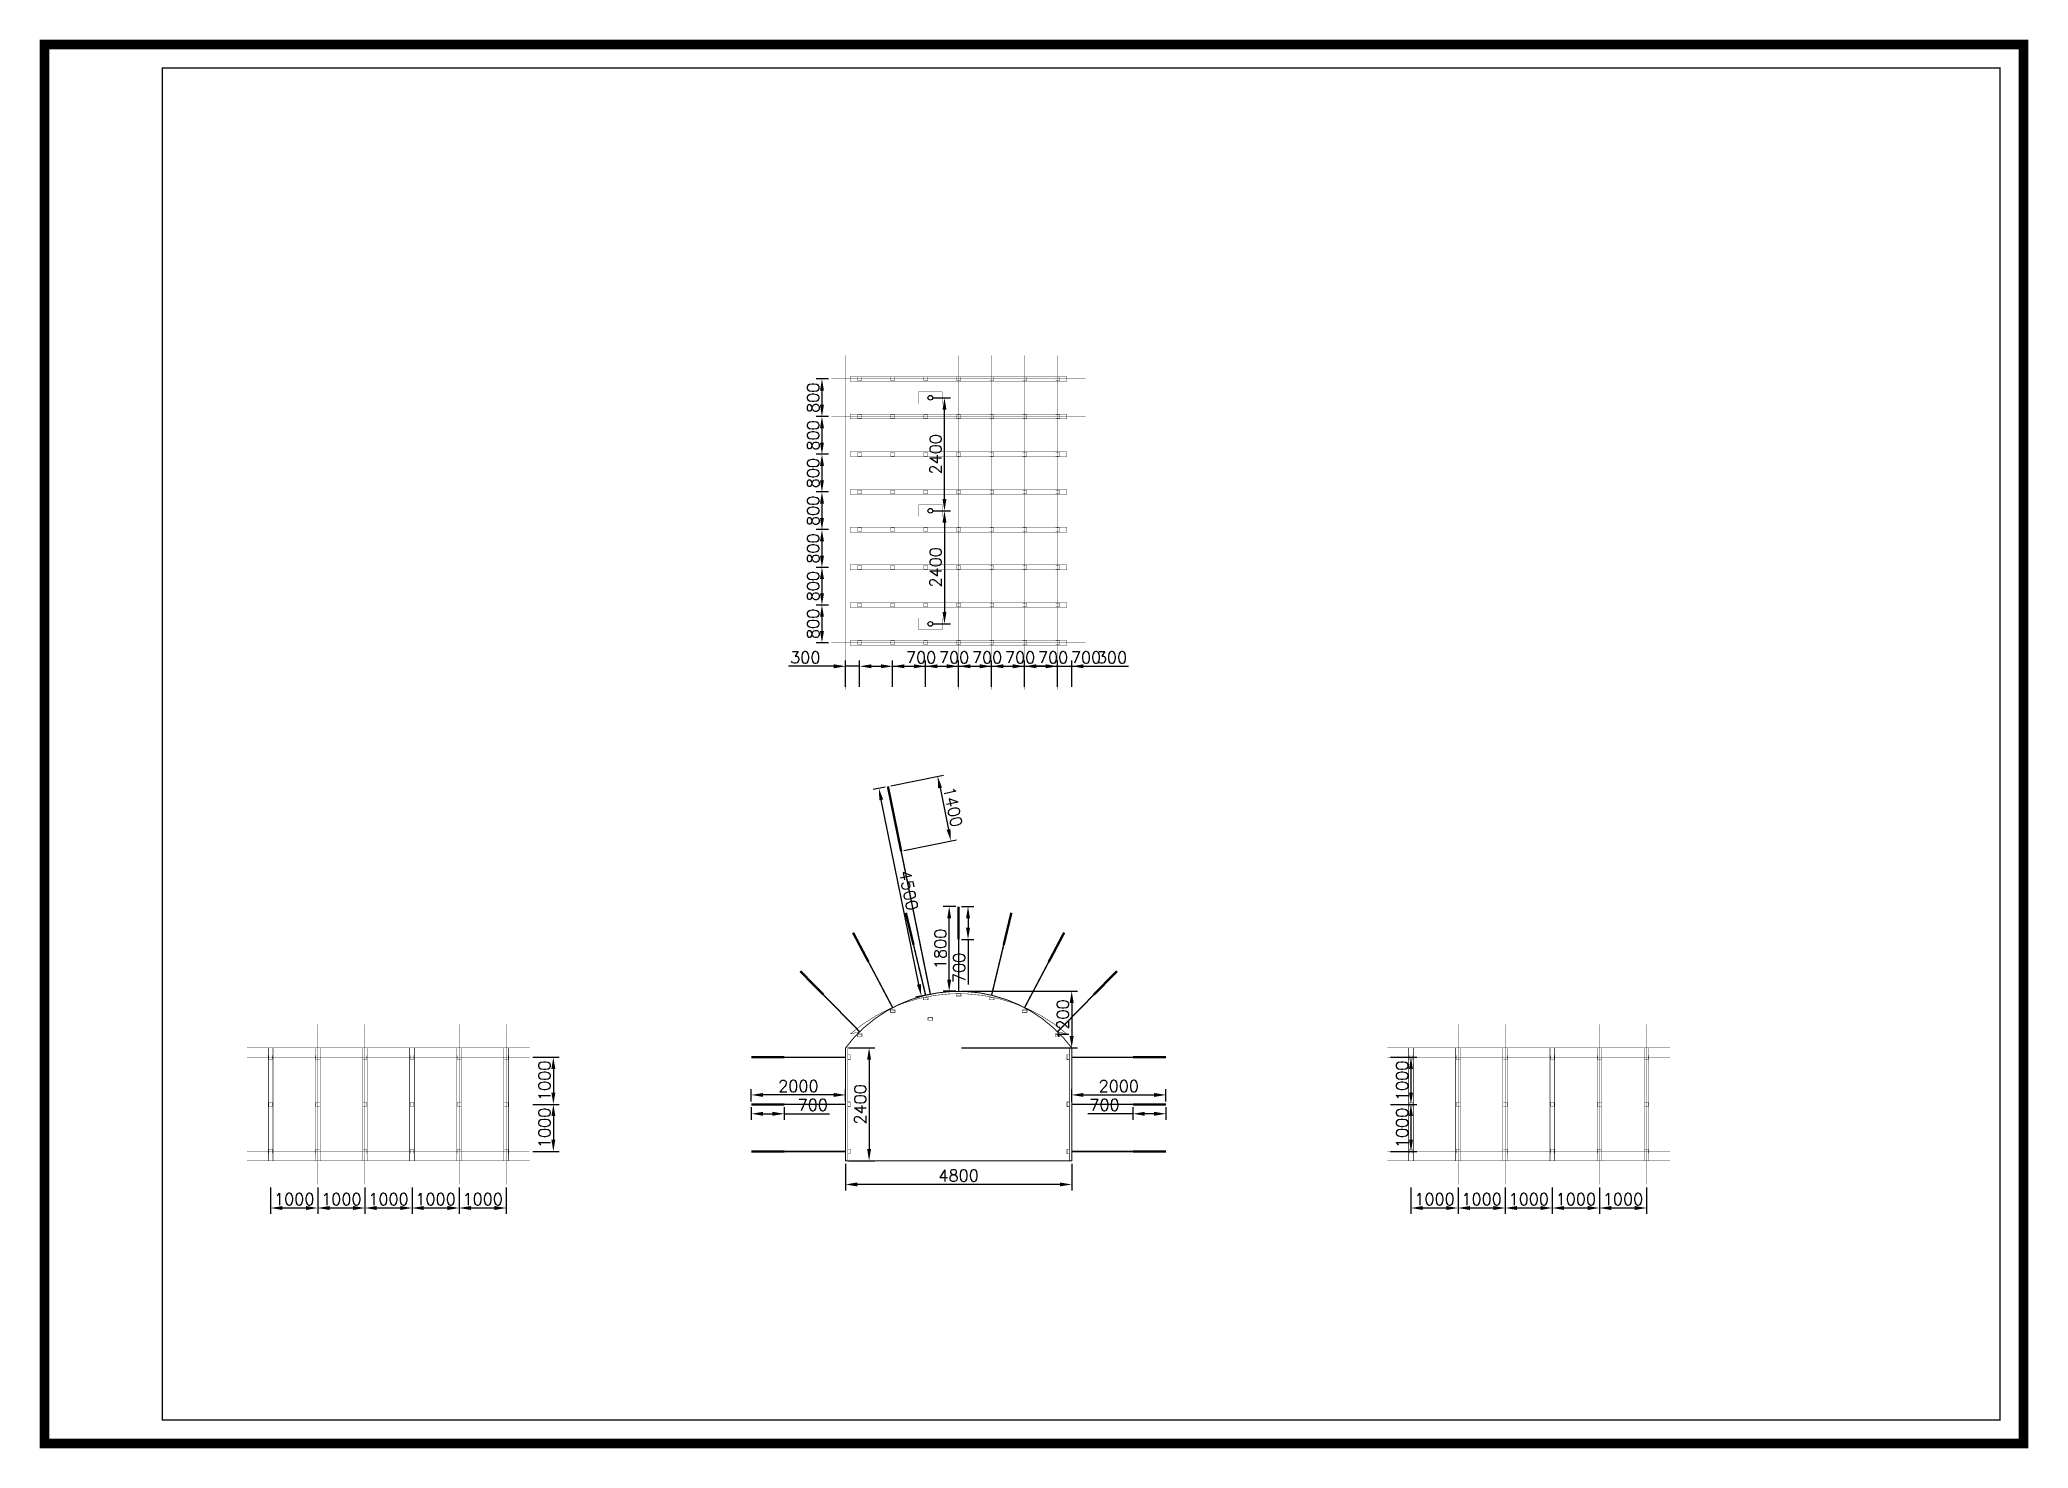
# Model space of a CAD drawing. Header units: millimetres. Extents: x -1 to 421, y -1 to 298.
import ezdxf

# ---------------------------------------------------------------- set-up
doc = ezdxf.new("R2010")
doc.units = ezdxf.units.MM
doc.styles.get("Standard").update_dxf_attribs({"font": 'txt', "bigfont": 'gbcbig.shx'})
doc.dimstyles.new('ISO-25', dxfattribs={"dimtxt": 2.5, "dimasz": 2.5, "dimexe": 1.25, "dimexo": 0.625, "dimtad": 1, "dimtxsty": 'Standard', "dimcen": 2.5, "dimadec": 0, "dimazin": 0, "dimtfac": 1, "dimtmove": 0, "dimatfit": 3, "dimfxl": 1, "dimarcsym": 0})

msp = doc.modelspace()

# ---------------------------------------------------------------- blocks, each defined once
blk = doc.blocks.new('*D1')
at = {"color": 0, "lineweight": -2, "transparency": 16777216}
for p, q in [((170.63, 84), (176.25, 84)), ((175, 81.5), (175, 62.5)), ((170.63, 60), (176.25, 60))]:
    blk.add_line(p, q, dxfattribs=at)
at = {"color": 0, "transparency": 16777216}
for points in [[(174.58, 81.5), (175.42, 81.5), (175, 84)], [(174.58, 62.5), (175.42, 62.5), (175, 60)]]:
    blk.add_solid(points, dxfattribs=at)
at = {"layer": 'Defpoints', "color": 0, "transparency": 16777216}
for p in [(170, 84), (170, 60), (175, 60)]:
    blk.add_point(p, dxfattribs=at)
at = {"color": 0, "transparency": 16777216, "insert": (173.13, 72), "char_height": 2.5, "attachment_point": 5, "rotation": 90}
blk.add_mtext('2400', dxfattribs=at)
blk = doc.blocks.new('*D2')
at = {"color": 0, "lineweight": -2, "transparency": 16777216}
for p, q in [((170, 59.38), (170, 53.75)), ((218, 59.38), (218, 53.75)), ((215.5, 55), (172.5, 55))]:
    blk.add_line(p, q, dxfattribs=at)
at = {"color": 0, "transparency": 16777216}
for points in [[(172.5, 55.42), (172.5, 54.58), (170, 55)], [(215.5, 55.42), (215.5, 54.58), (218, 55)]]:
    blk.add_solid(points, dxfattribs=at)
at = {"layer": 'Defpoints', "color": 0, "transparency": 16777216}
for p in [(170, 60), (218, 60), (170, 55)]:
    blk.add_point(p, dxfattribs=at)
at = {"color": 0, "transparency": 16777216, "insert": (194, 56.88), "char_height": 2.5, "attachment_point": 5}
blk.add_mtext('4800', dxfattribs=at)
blk = doc.blocks.new('*D3')
at = {"color": 0, "lineweight": -2, "transparency": 16777216}
for p, q in [((194.63, 96), (219.25, 96)), ((218, 93.5), (218, 86.5)), ((194.63, 84), (219.25, 84))]:
    blk.add_line(p, q, dxfattribs=at)
at = {"color": 0, "transparency": 16777216}
for points in [[(217.58, 93.5), (218.42, 93.5), (218, 96)], [(217.58, 86.5), (218.42, 86.5), (218, 84)]]:
    blk.add_solid(points, dxfattribs=at)
at = {"layer": 'Defpoints', "color": 0, "transparency": 16777216}
for p in [(194, 96), (194, 84), (218, 84)]:
    blk.add_point(p, dxfattribs=at)
at = {"color": 0, "transparency": 16777216, "insert": (216.13, 90), "char_height": 2.5, "attachment_point": 5, "rotation": 90}
blk.add_mtext('1200', dxfattribs=at)
blk = doc.blocks.new('*D4')
at = {"color": 0, "lineweight": -2, "transparency": 16777216}
for p, q in [((193.38, 114), (190.75, 114)), ((192, 98.5), (192, 111.5)), ((193.38, 96), (190.75, 96))]:
    blk.add_line(p, q, dxfattribs=at)
at = {"color": 0, "transparency": 16777216}
for points in [[(191.58, 111.5), (192.42, 111.5), (192, 114)], [(191.58, 98.5), (192.42, 98.5), (192, 96)]]:
    blk.add_solid(points, dxfattribs=at)
at = {"layer": 'Defpoints', "color": 0, "transparency": 16777216}
for p in [(192, 114), (194, 114), (194, 96)]:
    blk.add_point(p, dxfattribs=at)
at = {"color": 0, "transparency": 16777216, "insert": (190.13, 105), "char_height": 2.5, "attachment_point": 5, "rotation": 90}
blk.add_mtext('1800', dxfattribs=at)
blk = doc.blocks.new('*D5')
at = {"color": 0, "lineweight": -2, "transparency": 16777216}
for p, q in [((194.63, 114), (197.25, 114)), ((196, 111.5), (196, 109.5)), ((194.63, 107), (197.25, 107)), ((196, 107), (196, 97.42))]:
    blk.add_line(p, q, dxfattribs=at)
at = {"color": 0, "transparency": 16777216}
for points in [[(195.58, 111.5), (196.42, 111.5), (196, 114)], [(195.58, 109.5), (196.42, 109.5), (196, 107)]]:
    blk.add_solid(points, dxfattribs=at)
at = {"layer": 'Defpoints', "color": 0, "transparency": 16777216}
for p in [(194, 114), (194, 107), (196, 107)]:
    blk.add_point(p, dxfattribs=at)
at = {"color": 0, "transparency": 16777216, "insert": (194.13, 100.96), "char_height": 2.5, "attachment_point": 5, "rotation": 90}
blk.add_mtext('700', dxfattribs=at)
blk = doc.blocks.new('*D6')
at = {"color": 0, "lineweight": -2, "transparency": 16777216}
for p, q in [((166.38, 178), (163.75, 178)), ((165, 175.5), (165, 172.5)), ((166.38, 170), (163.75, 170))]:
    blk.add_line(p, q, dxfattribs=at)
at = {"color": 0, "transparency": 16777216}
for points in [[(164.58, 175.5), (165.42, 175.5), (165, 178)], [(164.58, 172.5), (165.42, 172.5), (165, 170)]]:
    blk.add_solid(points, dxfattribs=at)
at = {"layer": 'Defpoints', "color": 0, "transparency": 16777216}
for p in [(167, 178), (165, 170), (167, 170)]:
    blk.add_point(p, dxfattribs=at)
at = {"color": 0, "transparency": 16777216, "insert": (163.13, 174), "char_height": 2.5, "attachment_point": 5, "rotation": 90}
blk.add_mtext('800', dxfattribs=at)
blk = doc.blocks.new('*D7')
at = {"color": 0, "lineweight": -2, "transparency": 16777216}
for p, q in [((166.38, 186), (163.75, 186)), ((165, 183.5), (165, 180.5)), ((166.38, 178), (163.75, 178))]:
    blk.add_line(p, q, dxfattribs=at)
at = {"color": 0, "transparency": 16777216}
for points in [[(164.58, 183.5), (165.42, 183.5), (165, 186)], [(164.58, 180.5), (165.42, 180.5), (165, 178)]]:
    blk.add_solid(points, dxfattribs=at)
at = {"layer": 'Defpoints', "color": 0, "transparency": 16777216}
for p in [(167, 186), (165, 178), (167, 178)]:
    blk.add_point(p, dxfattribs=at)
at = {"color": 0, "transparency": 16777216, "insert": (163.13, 182), "char_height": 2.5, "attachment_point": 5, "rotation": 90}
blk.add_mtext('800', dxfattribs=at)
blk = doc.blocks.new('*D8')
at = {"color": 0, "lineweight": -2, "transparency": 16777216}
for p, q in [((166.38, 194), (163.75, 194)), ((165, 191.5), (165, 188.5)), ((166.38, 186), (163.75, 186))]:
    blk.add_line(p, q, dxfattribs=at)
at = {"color": 0, "transparency": 16777216}
for points in [[(164.58, 191.5), (165.42, 191.5), (165, 194)], [(164.58, 188.5), (165.42, 188.5), (165, 186)]]:
    blk.add_solid(points, dxfattribs=at)
at = {"layer": 'Defpoints', "color": 0, "transparency": 16777216}
for p in [(167, 194), (165, 186), (167, 186)]:
    blk.add_point(p, dxfattribs=at)
at = {"color": 0, "transparency": 16777216, "insert": (163.13, 190), "char_height": 2.5, "attachment_point": 5, "rotation": 90}
blk.add_mtext('800', dxfattribs=at)
blk = doc.blocks.new('*D9')
at = {"color": 0, "lineweight": -2, "transparency": 16777216}
for p, q in [((166.38, 202), (163.75, 202)), ((165, 199.5), (165, 196.5)), ((166.38, 194), (163.75, 194))]:
    blk.add_line(p, q, dxfattribs=at)
at = {"color": 0, "transparency": 16777216}
for points in [[(164.58, 199.5), (165.42, 199.5), (165, 202)], [(164.58, 196.5), (165.42, 196.5), (165, 194)]]:
    blk.add_solid(points, dxfattribs=at)
at = {"layer": 'Defpoints', "color": 0, "transparency": 16777216}
for p in [(167, 202), (165, 194), (167, 194)]:
    blk.add_point(p, dxfattribs=at)
at = {"color": 0, "transparency": 16777216, "insert": (163.13, 198), "char_height": 2.5, "attachment_point": 5, "rotation": 90}
blk.add_mtext('800', dxfattribs=at)
blk = doc.blocks.new('*D10')
at = {"color": 0, "lineweight": -2, "transparency": 16777216}
for p, q in [((166.38, 210), (163.75, 210)), ((165, 207.5), (165, 204.5)), ((166.38, 202), (163.75, 202))]:
    blk.add_line(p, q, dxfattribs=at)
at = {"color": 0, "transparency": 16777216}
for points in [[(164.58, 207.5), (165.42, 207.5), (165, 210)], [(164.58, 204.5), (165.42, 204.5), (165, 202)]]:
    blk.add_solid(points, dxfattribs=at)
at = {"layer": 'Defpoints', "color": 0, "transparency": 16777216}
for p in [(167, 210), (165, 202), (167, 202)]:
    blk.add_point(p, dxfattribs=at)
at = {"color": 0, "transparency": 16777216, "insert": (163.13, 206), "char_height": 2.5, "attachment_point": 5, "rotation": 90}
blk.add_mtext('800', dxfattribs=at)
blk = doc.blocks.new('*D11')
at = {"color": 0, "lineweight": -2, "transparency": 16777216}
for p, q in [((166.38, 218), (163.75, 218)), ((165, 215.5), (165, 212.5)), ((166.38, 210), (163.75, 210))]:
    blk.add_line(p, q, dxfattribs=at)
at = {"color": 0, "transparency": 16777216}
for points in [[(164.58, 215.5), (165.42, 215.5), (165, 218)], [(164.58, 212.5), (165.42, 212.5), (165, 210)]]:
    blk.add_solid(points, dxfattribs=at)
at = {"layer": 'Defpoints', "color": 0, "transparency": 16777216}
for p in [(167, 218), (165, 210), (167, 210)]:
    blk.add_point(p, dxfattribs=at)
at = {"color": 0, "transparency": 16777216, "insert": (163.13, 214), "char_height": 2.5, "attachment_point": 5, "rotation": 90}
blk.add_mtext('800', dxfattribs=at)
blk = doc.blocks.new('*D12')
at = {"color": 0, "lineweight": -2, "transparency": 16777216}
for p, q in [((166.38, 226), (163.75, 226)), ((165, 223.5), (165, 220.5)), ((166.38, 218), (163.75, 218))]:
    blk.add_line(p, q, dxfattribs=at)
at = {"color": 0, "transparency": 16777216}
for points in [[(164.58, 223.5), (165.42, 223.5), (165, 226)], [(164.58, 220.5), (165.42, 220.5), (165, 218)]]:
    blk.add_solid(points, dxfattribs=at)
at = {"layer": 'Defpoints', "color": 0, "transparency": 16777216}
for p in [(167, 226), (165, 218), (167, 218)]:
    blk.add_point(p, dxfattribs=at)
at = {"color": 0, "transparency": 16777216, "insert": (163.13, 222), "char_height": 2.5, "attachment_point": 5, "rotation": 90}
blk.add_mtext('800', dxfattribs=at)
blk = doc.blocks.new('*D13')
at = {"color": 0, "lineweight": -2, "transparency": 16777216}
for p, q in [((194, 160.62), (194, 166.25)), ((196.5, 165), (198.5, 165)), ((201, 160.62), (201, 166.25)), ((201, 165), (210.58, 165))]:
    blk.add_line(p, q, dxfattribs=at)
at = {"color": 0, "transparency": 16777216}
for points in [[(196.5, 165.42), (196.5, 164.58), (194, 165)], [(198.5, 165.42), (198.5, 164.58), (201, 165)]]:
    blk.add_solid(points, dxfattribs=at)
at = {"layer": 'Defpoints', "color": 0, "transparency": 16777216}
for p in [(201, 165), (194, 160), (201, 160)]:
    blk.add_point(p, dxfattribs=at)
at = {"color": 0, "transparency": 16777216, "insert": (207.04, 166.88), "char_height": 2.5, "attachment_point": 5}
blk.add_mtext('700', dxfattribs=at)
blk = doc.blocks.new('*D14')
at = {"color": 0, "lineweight": -2, "transparency": 16777216}
for p, q in [((187, 160.62), (187, 166.25)), ((189.5, 165), (191.5, 165)), ((194, 160.62), (194, 166.25)), ((194, 165), (203.58, 165))]:
    blk.add_line(p, q, dxfattribs=at)
at = {"color": 0, "transparency": 16777216}
for points in [[(189.5, 165.42), (189.5, 164.58), (187, 165)], [(191.5, 165.42), (191.5, 164.58), (194, 165)]]:
    blk.add_solid(points, dxfattribs=at)
at = {"layer": 'Defpoints', "color": 0, "transparency": 16777216}
for p in [(194, 165), (187, 160), (194, 160)]:
    blk.add_point(p, dxfattribs=at)
at = {"color": 0, "transparency": 16777216, "insert": (200.04, 166.88), "char_height": 2.5, "attachment_point": 5}
blk.add_mtext('700', dxfattribs=at)
blk = doc.blocks.new('*D15')
at = {"color": 0, "lineweight": -2, "transparency": 16777216}
for p, q in [((201, 160.62), (201, 166.25)), ((203.5, 165), (205.5, 165)), ((208, 160.62), (208, 166.25)), ((208, 165), (217.58, 165))]:
    blk.add_line(p, q, dxfattribs=at)
at = {"color": 0, "transparency": 16777216}
for points in [[(203.5, 165.42), (203.5, 164.58), (201, 165)], [(205.5, 165.42), (205.5, 164.58), (208, 165)]]:
    blk.add_solid(points, dxfattribs=at)
at = {"layer": 'Defpoints', "color": 0, "transparency": 16777216}
for p in [(208, 165), (201, 160), (208, 160)]:
    blk.add_point(p, dxfattribs=at)
at = {"color": 0, "transparency": 16777216, "insert": (214.04, 166.88), "char_height": 2.5, "attachment_point": 5}
blk.add_mtext('700', dxfattribs=at)
blk = doc.blocks.new('*D16')
at = {"color": 0, "lineweight": -2, "transparency": 16777216}
for p, q in [((180, 160.62), (180, 166.25)), ((182.5, 165), (184.5, 165)), ((187, 160.62), (187, 166.25)), ((187, 165), (196.58, 165))]:
    blk.add_line(p, q, dxfattribs=at)
at = {"color": 0, "transparency": 16777216}
for points in [[(182.5, 165.42), (182.5, 164.58), (180, 165)], [(184.5, 165.42), (184.5, 164.58), (187, 165)]]:
    blk.add_solid(points, dxfattribs=at)
at = {"layer": 'Defpoints', "color": 0, "transparency": 16777216}
for p in [(187, 165), (180, 160), (187, 160)]:
    blk.add_point(p, dxfattribs=at)
at = {"color": 0, "transparency": 16777216, "insert": (193.04, 166.88), "char_height": 2.5, "attachment_point": 5}
blk.add_mtext('700', dxfattribs=at)
blk = doc.blocks.new('*D17')
at = {"color": 0, "lineweight": -2, "transparency": 16777216}
for p, q in [((208, 160.62), (208, 166.25)), ((210.5, 165), (212.5, 165)), ((215, 160.62), (215, 166.25)), ((215, 165), (224.58, 165))]:
    blk.add_line(p, q, dxfattribs=at)
at = {"color": 0, "transparency": 16777216}
for points in [[(210.5, 165.42), (210.5, 164.58), (208, 165)], [(212.5, 165.42), (212.5, 164.58), (215, 165)]]:
    blk.add_solid(points, dxfattribs=at)
at = {"layer": 'Defpoints', "color": 0, "transparency": 16777216}
for p in [(215, 165), (208, 160), (215, 160)]:
    blk.add_point(p, dxfattribs=at)
at = {"color": 0, "transparency": 16777216, "insert": (221.04, 166.88), "char_height": 2.5, "attachment_point": 5}
blk.add_mtext('700', dxfattribs=at)
blk = doc.blocks.new('*D18')
at = {"color": 0, "lineweight": -2, "transparency": 16777216}
for p, q in [((173, 160.62), (173, 166.25)), ((175.5, 165), (177.5, 165)), ((180, 160.62), (180, 166.25)), ((180, 165), (189.58, 165))]:
    blk.add_line(p, q, dxfattribs=at)
at = {"color": 0, "transparency": 16777216}
for points in [[(175.5, 165.42), (175.5, 164.58), (173, 165)], [(177.5, 165.42), (177.5, 164.58), (180, 165)]]:
    blk.add_solid(points, dxfattribs=at)
at = {"layer": 'Defpoints', "color": 0, "transparency": 16777216}
for p in [(180, 165), (173, 160), (180, 160)]:
    blk.add_point(p, dxfattribs=at)
at = {"color": 0, "transparency": 16777216, "insert": (186.04, 166.88), "char_height": 2.5, "attachment_point": 5}
blk.add_mtext('700', dxfattribs=at)
blk = doc.blocks.new('*D19')
at = {"color": 0, "lineweight": -2, "transparency": 16777216}
for p, q in [((167.5, 165), (157.92, 165)), ((170, 160.62), (170, 166.25)), ((173, 165), (170, 165)), ((173, 160.62), (173, 166.25)), ((175.5, 165), (178, 165))]:
    blk.add_line(p, q, dxfattribs=at)
at = {"color": 0, "transparency": 16777216}
for points in [[(167.5, 165.42), (167.5, 164.58), (170, 165)], [(175.5, 165.42), (175.5, 164.58), (173, 165)]]:
    blk.add_solid(points, dxfattribs=at)
at = {"layer": 'Defpoints', "color": 0, "transparency": 16777216}
for p in [(170, 165), (170, 160), (173, 160)]:
    blk.add_point(p, dxfattribs=at)
at = {"color": 0, "transparency": 16777216, "insert": (161.46, 166.88), "char_height": 2.5, "attachment_point": 5}
blk.add_mtext('300', dxfattribs=at)
blk = doc.blocks.new('*D20')
at = {"color": 0, "lineweight": -2, "transparency": 16777216}
for p, q in [((212.5, 165), (210, 165)), ((215, 160.62), (215, 166.25)), ((215, 165), (218, 165)), ((218, 160.62), (218, 166.25)), ((220.5, 165), (230.08, 165))]:
    blk.add_line(p, q, dxfattribs=at)
at = {"color": 0, "transparency": 16777216}
for points in [[(212.5, 165.42), (212.5, 164.58), (215, 165)], [(220.5, 165.42), (220.5, 164.58), (218, 165)]]:
    blk.add_solid(points, dxfattribs=at)
at = {"layer": 'Defpoints', "color": 0, "transparency": 16777216}
for p in [(218, 165), (215, 160), (218, 160)]:
    blk.add_point(p, dxfattribs=at)
at = {"color": 0, "transparency": 16777216, "insert": (226.54, 166.88), "char_height": 2.5, "attachment_point": 5}
blk.add_mtext('300', dxfattribs=at)
blk = doc.blocks.new('*D21')
at = {"color": 0, "lineweight": -2, "transparency": 16777216}
for p, q in [((150, 72.62), (150, 75.25)), ((167.5, 74), (152.5, 74)), ((170, 72.62), (170, 75.25))]:
    blk.add_line(p, q, dxfattribs=at)
at = {"color": 0, "transparency": 16777216}
for points in [[(152.5, 74.42), (152.5, 73.58), (150, 74)], [(167.5, 74.42), (167.5, 73.58), (170, 74)]]:
    blk.add_solid(points, dxfattribs=at)
at = {"layer": 'Defpoints', "color": 0, "transparency": 16777216}
for p in [(150, 74), (150, 72), (170, 72)]:
    blk.add_point(p, dxfattribs=at)
at = {"color": 0, "transparency": 16777216, "insert": (160, 75.88), "char_height": 2.5, "attachment_point": 5}
blk.add_mtext('2000', dxfattribs=at)
blk = doc.blocks.new('*D22')
at = {"color": 0, "lineweight": -2, "transparency": 16777216}
for p, q in [((150, 71.37), (150, 68.75)), ((152.5, 70), (154.5, 70)), ((157, 71.37), (157, 68.75)), ((157, 70), (166.58, 70))]:
    blk.add_line(p, q, dxfattribs=at)
at = {"color": 0, "transparency": 16777216}
for points in [[(152.5, 70.42), (152.5, 69.58), (150, 70)], [(154.5, 70.42), (154.5, 69.58), (157, 70)]]:
    blk.add_solid(points, dxfattribs=at)
at = {"layer": 'Defpoints', "color": 0, "transparency": 16777216}
for p in [(150, 72), (157, 72), (157, 70)]:
    blk.add_point(p, dxfattribs=at)
at = {"color": 0, "transparency": 16777216, "insert": (163.04, 71.87), "char_height": 2.5, "attachment_point": 5}
blk.add_mtext('700', dxfattribs=at)
blk = doc.blocks.new('*D23')
at = {"color": 0, "lineweight": -2, "transparency": 16777216}
for p, q in [((103.63, 72), (109.25, 72)), ((108, 69.5), (108, 64.5)), ((103.63, 62), (109.25, 62))]:
    blk.add_line(p, q, dxfattribs=at)
at = {"color": 0, "transparency": 16777216}
for points in [[(107.58, 69.5), (108.42, 69.5), (108, 72)], [(107.58, 64.5), (108.42, 64.5), (108, 62)]]:
    blk.add_solid(points, dxfattribs=at)
at = {"layer": 'Defpoints', "color": 0, "transparency": 16777216}
for p in [(103, 72), (103, 62), (108, 62)]:
    blk.add_point(p, dxfattribs=at)
at = {"color": 0, "transparency": 16777216, "insert": (106.12, 67), "char_height": 2.5, "attachment_point": 5, "rotation": 90}
blk.add_mtext('1000', dxfattribs=at)
blk = doc.blocks.new('*D24')
at = {"color": 0, "lineweight": -2, "transparency": 16777216}
for p, q in [((103.63, 82), (109.25, 82)), ((108, 79.5), (108, 74.5)), ((103.63, 72), (109.25, 72))]:
    blk.add_line(p, q, dxfattribs=at)
at = {"color": 0, "transparency": 16777216}
for points in [[(107.58, 79.5), (108.42, 79.5), (108, 82)], [(107.58, 74.5), (108.42, 74.5), (108, 72)]]:
    blk.add_solid(points, dxfattribs=at)
at = {"layer": 'Defpoints', "color": 0, "transparency": 16777216}
for p in [(103, 82), (103, 72), (108, 72)]:
    blk.add_point(p, dxfattribs=at)
at = {"color": 0, "transparency": 16777216, "insert": (106.12, 77), "char_height": 2.5, "attachment_point": 5, "rotation": 90}
blk.add_mtext('1000', dxfattribs=at)
blk = doc.blocks.new('*D25')
at = {"color": 0, "lineweight": -2, "transparency": 16777216}
for p, q in [((88, 54.38), (88, 48.75)), ((98, 54.38), (98, 48.75)), ((90.5, 50), (95.5, 50))]:
    blk.add_line(p, q, dxfattribs=at)
at = {"color": 0, "transparency": 16777216}
for points in [[(90.5, 50.42), (90.5, 49.58), (88, 50)], [(95.5, 50.42), (95.5, 49.58), (98, 50)]]:
    blk.add_solid(points, dxfattribs=at)
at = {"layer": 'Defpoints', "color": 0, "transparency": 16777216}
for p in [(88, 55), (98, 55), (98, 50)]:
    blk.add_point(p, dxfattribs=at)
at = {"color": 0, "transparency": 16777216, "insert": (93, 51.88), "char_height": 2.5, "attachment_point": 5}
blk.add_mtext('1000', dxfattribs=at)
blk = doc.blocks.new('*D26')
at = {"color": 0, "lineweight": -2, "transparency": 16777216}
for p, q in [((78, 54.38), (78, 48.75)), ((88, 54.38), (88, 48.75)), ((80.5, 50), (85.5, 50))]:
    blk.add_line(p, q, dxfattribs=at)
at = {"color": 0, "transparency": 16777216}
for points in [[(80.5, 50.42), (80.5, 49.58), (78, 50)], [(85.5, 50.42), (85.5, 49.58), (88, 50)]]:
    blk.add_solid(points, dxfattribs=at)
at = {"layer": 'Defpoints', "color": 0, "transparency": 16777216}
for p in [(78, 55), (88, 55), (88, 50)]:
    blk.add_point(p, dxfattribs=at)
at = {"color": 0, "transparency": 16777216, "insert": (83, 51.88), "char_height": 2.5, "attachment_point": 5}
blk.add_mtext('1000', dxfattribs=at)
blk = doc.blocks.new('*D27')
at = {"color": 0, "lineweight": -2, "transparency": 16777216}
for p, q in [((68, 54.38), (68, 48.75)), ((78, 54.38), (78, 48.75)), ((70.5, 50), (75.5, 50))]:
    blk.add_line(p, q, dxfattribs=at)
at = {"color": 0, "transparency": 16777216}
for points in [[(70.5, 50.42), (70.5, 49.58), (68, 50)], [(75.5, 50.42), (75.5, 49.58), (78, 50)]]:
    blk.add_solid(points, dxfattribs=at)
at = {"layer": 'Defpoints', "color": 0, "transparency": 16777216}
for p in [(68, 55), (78, 55), (78, 50)]:
    blk.add_point(p, dxfattribs=at)
at = {"color": 0, "transparency": 16777216, "insert": (73, 51.88), "char_height": 2.5, "attachment_point": 5}
blk.add_mtext('1000', dxfattribs=at)
blk = doc.blocks.new('*D28')
at = {"color": 0, "lineweight": -2, "transparency": 16777216}
for p, q in [((58, 54.38), (58, 48.75)), ((68, 54.38), (68, 48.75)), ((60.5, 50), (65.5, 50))]:
    blk.add_line(p, q, dxfattribs=at)
at = {"color": 0, "transparency": 16777216}
for points in [[(60.5, 50.42), (60.5, 49.58), (58, 50)], [(65.5, 50.42), (65.5, 49.58), (68, 50)]]:
    blk.add_solid(points, dxfattribs=at)
at = {"layer": 'Defpoints', "color": 0, "transparency": 16777216}
for p in [(58, 55), (68, 55), (68, 50)]:
    blk.add_point(p, dxfattribs=at)
at = {"color": 0, "transparency": 16777216, "insert": (63, 51.88), "char_height": 2.5, "attachment_point": 5}
blk.add_mtext('1000', dxfattribs=at)
blk = doc.blocks.new('*D29')
at = {"color": 0, "lineweight": -2, "transparency": 16777216}
for p, q in [((48, 54.38), (48, 48.75)), ((58, 54.38), (58, 48.75)), ((50.5, 50), (55.5, 50))]:
    blk.add_line(p, q, dxfattribs=at)
at = {"color": 0, "transparency": 16777216}
for points in [[(50.5, 50.42), (50.5, 49.58), (48, 50)], [(55.5, 50.42), (55.5, 49.58), (58, 50)]]:
    blk.add_solid(points, dxfattribs=at)
at = {"layer": 'Defpoints', "color": 0, "transparency": 16777216}
for p in [(48, 55), (58, 55), (58, 50)]:
    blk.add_point(p, dxfattribs=at)
at = {"color": 0, "transparency": 16777216, "insert": (53, 51.88), "char_height": 2.5, "attachment_point": 5}
blk.add_mtext('1000', dxfattribs=at)
blk = doc.blocks.new('*D30')
at = {"color": 0, "lineweight": -2, "transparency": 16777216}
for p, q in [((218, 72.62), (218, 75.25)), ((220.5, 74), (235.5, 74)), ((238, 72.62), (238, 75.25))]:
    blk.add_line(p, q, dxfattribs=at)
at = {"color": 0, "transparency": 16777216}
for points in [[(220.5, 74.42), (220.5, 73.58), (218, 74)], [(235.5, 74.42), (235.5, 73.58), (238, 74)]]:
    blk.add_solid(points, dxfattribs=at)
at = {"layer": 'Defpoints', "color": 0, "transparency": 16777216}
for p in [(218, 72), (238, 74), (238, 72)]:
    blk.add_point(p, dxfattribs=at)
at = {"color": 0, "transparency": 16777216, "insert": (228, 75.88), "char_height": 2.5, "attachment_point": 5}
blk.add_mtext('2000', dxfattribs=at)
blk = doc.blocks.new('*D31')
at = {"color": 0, "lineweight": -2, "transparency": 16777216}
for p, q in [((231, 70), (221.42, 70)), ((231, 71.37), (231, 68.75)), ((235.5, 70), (233.5, 70)), ((238, 71.37), (238, 68.75))]:
    blk.add_line(p, q, dxfattribs=at)
at = {"color": 0, "transparency": 16777216}
for points in [[(233.5, 70.42), (233.5, 69.58), (231, 70)], [(235.5, 70.42), (235.5, 69.58), (238, 70)]]:
    blk.add_solid(points, dxfattribs=at)
at = {"layer": 'Defpoints', "color": 0, "transparency": 16777216}
for p in [(231, 72), (238, 72), (231, 70)]:
    blk.add_point(p, dxfattribs=at)
at = {"color": 0, "transparency": 16777216, "insert": (224.96, 71.87), "char_height": 2.5, "attachment_point": 5}
blk.add_mtext('700', dxfattribs=at)
blk = doc.blocks.new('*D32')
at = {"color": 0, "lineweight": -2, "transparency": 16777216}
for p, q in [((285.63, 72), (291.25, 72)), ((290, 69.5), (290, 64.5)), ((285.63, 62), (291.25, 62))]:
    blk.add_line(p, q, dxfattribs=at)
at = {"color": 0, "transparency": 16777216}
for points in [[(289.58, 69.5), (290.42, 69.5), (290, 72)], [(289.58, 64.5), (290.42, 64.5), (290, 62)]]:
    blk.add_solid(points, dxfattribs=at)
at = {"layer": 'Defpoints', "color": 0, "transparency": 16777216}
for p in [(285, 72), (285, 62), (290, 62)]:
    blk.add_point(p, dxfattribs=at)
at = {"color": 0, "transparency": 16777216, "insert": (288.13, 67), "char_height": 2.5, "attachment_point": 5, "rotation": 90}
blk.add_mtext('1000', dxfattribs=at)
blk = doc.blocks.new('*D33')
at = {"color": 0, "lineweight": -2, "transparency": 16777216}
for p, q in [((285.63, 82), (291.25, 82)), ((290, 79.5), (290, 74.5)), ((285.63, 72), (291.25, 72))]:
    blk.add_line(p, q, dxfattribs=at)
at = {"color": 0, "transparency": 16777216}
for points in [[(289.58, 79.5), (290.42, 79.5), (290, 82)], [(289.58, 74.5), (290.42, 74.5), (290, 72)]]:
    blk.add_solid(points, dxfattribs=at)
at = {"layer": 'Defpoints', "color": 0, "transparency": 16777216}
for p in [(285, 82), (285, 72), (290, 72)]:
    blk.add_point(p, dxfattribs=at)
at = {"color": 0, "transparency": 16777216, "insert": (288.13, 77), "char_height": 2.5, "attachment_point": 5, "rotation": 90}
blk.add_mtext('1000', dxfattribs=at)
blk = doc.blocks.new('*D34')
at = {"color": 0, "lineweight": -2, "transparency": 16777216}
for p, q in [((290, 54.38), (290, 48.75)), ((300, 54.38), (300, 48.75)), ((292.5, 50), (297.5, 50))]:
    blk.add_line(p, q, dxfattribs=at)
at = {"color": 0, "transparency": 16777216}
for points in [[(292.5, 50.42), (292.5, 49.58), (290, 50)], [(297.5, 50.42), (297.5, 49.58), (300, 50)]]:
    blk.add_solid(points, dxfattribs=at)
at = {"layer": 'Defpoints', "color": 0, "transparency": 16777216}
for p in [(290, 55), (300, 55), (300, 50)]:
    blk.add_point(p, dxfattribs=at)
at = {"color": 0, "transparency": 16777216, "insert": (295, 51.88), "char_height": 2.5, "attachment_point": 5}
blk.add_mtext('1000', dxfattribs=at)
blk = doc.blocks.new('*D35')
at = {"color": 0, "lineweight": -2, "transparency": 16777216}
for p, q in [((300, 54.38), (300, 48.75)), ((310, 54.38), (310, 48.75)), ((302.5, 50), (307.5, 50))]:
    blk.add_line(p, q, dxfattribs=at)
at = {"color": 0, "transparency": 16777216}
for points in [[(302.5, 50.42), (302.5, 49.58), (300, 50)], [(307.5, 50.42), (307.5, 49.58), (310, 50)]]:
    blk.add_solid(points, dxfattribs=at)
at = {"layer": 'Defpoints', "color": 0, "transparency": 16777216}
for p in [(300, 55), (310, 55), (310, 50)]:
    blk.add_point(p, dxfattribs=at)
at = {"color": 0, "transparency": 16777216, "insert": (305, 51.88), "char_height": 2.5, "attachment_point": 5}
blk.add_mtext('1000', dxfattribs=at)
blk = doc.blocks.new('*D36')
at = {"color": 0, "lineweight": -2, "transparency": 16777216}
for p, q in [((310, 54.38), (310, 48.75)), ((320, 54.38), (320, 48.75)), ((312.5, 50), (317.5, 50))]:
    blk.add_line(p, q, dxfattribs=at)
at = {"color": 0, "transparency": 16777216}
for points in [[(312.5, 50.42), (312.5, 49.58), (310, 50)], [(317.5, 50.42), (317.5, 49.58), (320, 50)]]:
    blk.add_solid(points, dxfattribs=at)
at = {"layer": 'Defpoints', "color": 0, "transparency": 16777216}
for p in [(310, 55), (320, 55), (320, 50)]:
    blk.add_point(p, dxfattribs=at)
at = {"color": 0, "transparency": 16777216, "insert": (315, 51.88), "char_height": 2.5, "attachment_point": 5}
blk.add_mtext('1000', dxfattribs=at)
blk = doc.blocks.new('*D37')
at = {"color": 0, "lineweight": -2, "transparency": 16777216}
for p, q in [((320, 54.38), (320, 48.75)), ((330, 54.38), (330, 48.75)), ((322.5, 50), (327.5, 50))]:
    blk.add_line(p, q, dxfattribs=at)
at = {"color": 0, "transparency": 16777216}
for points in [[(322.5, 50.42), (322.5, 49.58), (320, 50)], [(327.5, 50.42), (327.5, 49.58), (330, 50)]]:
    blk.add_solid(points, dxfattribs=at)
at = {"layer": 'Defpoints', "color": 0, "transparency": 16777216}
for p in [(320, 55), (330, 55), (330, 50)]:
    blk.add_point(p, dxfattribs=at)
at = {"color": 0, "transparency": 16777216, "insert": (325, 51.88), "char_height": 2.5, "attachment_point": 5}
blk.add_mtext('1000', dxfattribs=at)
blk = doc.blocks.new('*D38')
at = {"color": 0, "lineweight": -2, "transparency": 16777216}
for p, q in [((330, 54.38), (330, 48.75)), ((340, 54.38), (340, 48.75)), ((332.5, 50), (337.5, 50))]:
    blk.add_line(p, q, dxfattribs=at)
at = {"color": 0, "transparency": 16777216}
for points in [[(332.5, 50.42), (332.5, 49.58), (330, 50)], [(337.5, 50.42), (337.5, 49.58), (340, 50)]]:
    blk.add_solid(points, dxfattribs=at)
at = {"layer": 'Defpoints', "color": 0, "transparency": 16777216}
for p in [(330, 55), (340, 55), (340, 50)]:
    blk.add_point(p, dxfattribs=at)
at = {"color": 0, "transparency": 16777216, "insert": (335, 51.88), "char_height": 2.5, "attachment_point": 5}
blk.add_mtext('1000', dxfattribs=at)
blk = doc.blocks.new('*D39')
at = {"color": 0, "lineweight": -2, "transparency": 16777216}
for p, q in [((178.39, 139.36), (175.86, 138.84)), ((185.58, 97.45), (177.58, 136.64)), ((187.39, 95.27), (184.86, 94.75))]:
    blk.add_line(p, q, dxfattribs=at)
at = {"color": 0, "transparency": 16777216}
for points in [[(177.99, 136.73), (177.17, 136.56), (177.08, 139.09)], [(185.99, 97.53), (185.17, 97.37), (186.08, 95)]]:
    blk.add_solid(points, dxfattribs=at)
at = {"layer": 'Defpoints', "color": 0, "transparency": 16777216}
for p in [(179, 139.48), (177.08, 139.09), (188, 95.39)]:
    blk.add_point(p, dxfattribs=at)
at = {"color": 0, "transparency": 16777216, "insert": (183.42, 117.42), "char_height": 2.5, "attachment_point": 5, "rotation": 281.537}
blk.add_mtext('4500', dxfattribs=at)
blk = doc.blocks.new('*D40')
at = {"color": 0, "lineweight": -2, "transparency": 16777216}
for p, q in [((179.61, 139.61), (190.78, 141.89)), ((190.06, 139.19), (191.86, 130.37)), ((182.41, 125.89), (193.58, 128.17))]:
    blk.add_line(p, q, dxfattribs=at)
at = {"color": 0, "transparency": 16777216}
for points in [[(190.47, 139.27), (189.65, 139.11), (189.56, 141.64)], [(192.27, 130.46), (191.45, 130.29), (192.36, 127.92)]]:
    blk.add_solid(points, dxfattribs=at)
at = {"layer": 'Defpoints', "color": 0, "transparency": 16777216}
for p in [(179, 139.48), (192.36, 127.92), (181.8, 125.77)]:
    blk.add_point(p, dxfattribs=at)
at = {"color": 0, "transparency": 16777216, "insert": (192.8, 135.16), "char_height": 2.5, "attachment_point": 5, "rotation": 281.537}
blk.add_mtext('1400', dxfattribs=at)
blk = doc.blocks.new('*D41')
at = {"color": 0, "lineweight": -2, "transparency": 16777216}
for p, q in [((188.63, 222), (192.25, 222)), ((191, 200.5), (191, 219.5)), ((188.63, 198), (192.25, 198))]:
    blk.add_line(p, q, dxfattribs=at)
at = {"color": 0, "transparency": 16777216}
for points in [[(190.58, 219.5), (191.42, 219.5), (191, 222)], [(190.58, 200.5), (191.42, 200.5), (191, 198)]]:
    blk.add_solid(points, dxfattribs=at)
at = {"layer": 'Defpoints', "color": 0, "transparency": 16777216}
for p in [(188, 222), (191, 222), (188, 198)]:
    blk.add_point(p, dxfattribs=at)
at = {"color": 0, "transparency": 16777216, "insert": (189.13, 210), "char_height": 2.5, "attachment_point": 5, "rotation": 90}
blk.add_mtext('2400', dxfattribs=at)
blk = doc.blocks.new('*D42')
at = {"color": 0, "lineweight": -2, "transparency": 16777216}
for p, q in [((188.63, 198), (192.25, 198)), ((191, 195.5), (191, 176.5)), ((188.63, 174), (192.25, 174))]:
    blk.add_line(p, q, dxfattribs=at)
at = {"color": 0, "transparency": 16777216}
for points in [[(190.58, 195.5), (191.42, 195.5), (191, 198)], [(190.58, 176.5), (191.42, 176.5), (191, 174)]]:
    blk.add_solid(points, dxfattribs=at)
at = {"layer": 'Defpoints', "color": 0, "transparency": 16777216}
for p in [(188, 198), (188, 174), (191, 174)]:
    blk.add_point(p, dxfattribs=at)
at = {"color": 0, "transparency": 16777216, "insert": (189.13, 186), "char_height": 2.5, "attachment_point": 5, "rotation": 90}
blk.add_mtext('2400', dxfattribs=at)
blk = doc.blocks.new('*D43')
at = {"color": 0, "lineweight": -2, "transparency": 16777216}
for p, q in [((188.63, 222), (192.25, 222)), ((191, 200.5), (191, 219.5)), ((188.63, 198), (192.25, 198))]:
    blk.add_line(p, q, dxfattribs=at)
at = {"color": 0, "transparency": 16777216}
for points in [[(190.58, 219.5), (191.42, 219.5), (191, 222)], [(190.58, 200.5), (191.42, 200.5), (191, 198)]]:
    blk.add_solid(points, dxfattribs=at)
at = {"layer": 'Defpoints', "color": 0, "transparency": 16777216}
for p in [(188, 222), (191, 222), (188, 198)]:
    blk.add_point(p, dxfattribs=at)
at = {"color": 0, "transparency": 16777216, "insert": (189.13, 210), "char_height": 2.5, "attachment_point": 5, "rotation": 90}
blk.add_mtext('2400', dxfattribs=at)
blk = doc.blocks.new('*D44')
at = {"color": 0, "lineweight": -2, "transparency": 16777216}
for p, q in [((188.63, 198), (192.25, 198)), ((191, 195.5), (191, 176.5)), ((188.63, 174), (192.25, 174))]:
    blk.add_line(p, q, dxfattribs=at)
at = {"color": 0, "transparency": 16777216}
for points in [[(190.58, 195.5), (191.42, 195.5), (191, 198)], [(190.58, 176.5), (191.42, 176.5), (191, 174)]]:
    blk.add_solid(points, dxfattribs=at)
at = {"layer": 'Defpoints', "color": 0, "transparency": 16777216}
for p in [(188, 198), (188, 174), (191, 174)]:
    blk.add_point(p, dxfattribs=at)
at = {"color": 0, "transparency": 16777216, "insert": (189.13, 186), "char_height": 2.5, "attachment_point": 5, "rotation": 90}
blk.add_mtext('2400', dxfattribs=at)

# ---------------------------------------------------------------- dimensions: what is measured, and where the dimension line sits
for p1, p2, distance, text, picture, middle in [((167, 226), (167, 218), -2, '800', '*D12', (163.125, 222)), ((188, 198), (188, 222), -3, '2400', '*D41', (189.125, 210)), ((188, 198), (188, 222), -3, '2400', '*D43', (189.125, 210)), ((167, 218), (167, 210), -2, '800', '*D11', (163.125, 214)), ((167, 210), (167, 202), -2, '800', '*D10', (163.125, 206)), ((167, 202), (167, 194), -2, '800', '*D9', (163.125, 198)), ((188, 198), (188, 174), 3, '2400', '*D42', (189.125, 186)), ((188, 198), (188, 174), 3, '2400', '*D44', (189.125, 186)), ((167, 194), (167, 186), -2, '800', '*D8', (163.125, 190)), ((167, 186), (167, 178), -2, '800', '*D7', (163.125, 182)), ((167, 178), (167, 170), -2, '800', '*D6', (163.125, 174)), ((173, 160), (170, 160), -5, '300', '*D19', (161.458, 166.875)), ((173, 160), (180, 160), 5, '700', '*D18', (186.042, 166.875)), ((180, 160), (187, 160), 5, '700', '*D16', (193.042, 166.875)), ((187, 160), (194, 160), 5, '700', '*D14', (200.042, 166.875)), ((194, 160), (201, 160), 5, '700', '*D13', (207.042, 166.875)), ((201, 160), (208, 160), 5, '700', '*D15', (214.042, 166.875)), ((208, 160), (215, 160), 5, '700', '*D17', (221.042, 166.875)), ((215, 160), (218, 160), 5, '300', '*D20', (226.542, 166.875)), ((188, 95.394), (179, 139.485), 1.96, '4500', '*D39', (183.417, 117.422)), ((179, 139.485), (181.8, 125.768), 10.778, '1400', '*D40', (192.797, 135.157)), ((194, 96), (194, 114), 2, '1800', '*D4', (190.125, 105)), ((194, 114), (194, 107), 2, '700', '*D5', (194.125, 100.958)), ((194, 96), (194, 84), 24, '1200', '*D3', (216.125, 90)), ((103, 82), (103, 72), 5, '1000', '*D24', (106.125, 77)), ((170, 84), (170, 60), 5, '2400', '*D1', (173.125, 72)), ((285, 82), (285, 72), 5, '1000', '*D33', (288.125, 77)), ((170, 72), (150, 72), -2, '2000', '*D21', (160, 75.875)), ((218, 72), (238, 72), 2, '2000', '*D30', (228, 75.875)), ((103, 72), (103, 62), 5, '1000', '*D23', (106.125, 67)), ((150, 72), (157, 72), -2, '700', '*D22', (163.042, 71.875)), ((238, 72), (231, 72), 2, '700', '*D31', (224.958, 71.875)), ((285, 72), (285, 62), 5, '1000', '*D32', (288.125, 67)), ((218, 60), (170, 60), 5, '4800', '*D2', (194, 56.875)), ((48, 55), (58, 55), -5, '1000', '*D29', (53, 51.875)), ((58, 55), (68, 55), -5, '1000', '*D28', (63, 51.875)), ((68, 55), (78, 55), -5, '1000', '*D27', (73, 51.875)), ((78, 55), (88, 55), -5, '1000', '*D26', (83, 51.875)), ((88, 55), (98, 55), -5, '1000', '*D25', (93, 51.875)), ((290, 55), (300, 55), -5, '1000', '*D34', (295, 51.875)), ((300, 55), (310, 55), -5, '1000', '*D35', (305, 51.875)), ((310, 55), (320, 55), -5, '1000', '*D36', (315, 51.875)), ((320, 55), (330, 55), -5, '1000', '*D37', (325, 51.875)), ((330, 55), (340, 55), -5, '1000', '*D38', (335, 51.875))]:
    dim = msp.add_aligned_dim(p1=p1, p2=p2, distance=distance, text=text, dimstyle='ISO-25')
    dim.commit()
    dim.dimension.update_dxf_attribs({"geometry": picture, "text_midpoint": middle})

# ---------------------------------------------------------------- linework, layer by layer
for points in [[(0, 0, 2, 2, 0), (420, 0, 2, 2, 0), (420, 297, 2, 2, 0), (0, 297, 2, 2, 0)], [(25, 5, 0.3, 0.3, 0), (415, 5, 0.3, 0.3, 0), (415, 292, 0.3, 0.3, 0), (25, 292, 0.3, 0.3, 0)], [(171, 225.5, 0.07, 0.07, 0), (217, 225.5, 0.07, 0.07, 0), (217, 226.5, 0.07, 0.07, 0), (171, 226.5, 0.07, 0.07, 0)], [(172.6, 225.6, 0.05, 0.05, 0), (173.4, 225.6, 0.05, 0.05, 0), (173.4, 226.4, 0.05, 0.05, 0), (172.6, 226.4, 0.05, 0.05, 0)], [(179.6, 225.6, 0.05, 0.05, 0), (180.4, 225.6, 0.05, 0.05, 0), (180.4, 226.4, 0.05, 0.05, 0), (179.6, 226.4, 0.05, 0.05, 0)], [(186.6, 225.6, 0.05, 0.05, 0), (187.4, 225.6, 0.05, 0.05, 0), (187.4, 226.4, 0.05, 0.05, 0), (186.6, 226.4, 0.05, 0.05, 0)], [(193.6, 225.6, 0.05, 0.05, 0), (194.4, 225.6, 0.05, 0.05, 0), (194.4, 226.4, 0.05, 0.05, 0), (193.6, 226.4, 0.05, 0.05, 0)], [(200.6, 225.6, 0.05, 0.05, 0), (201.4, 225.6, 0.05, 0.05, 0), (201.4, 226.4, 0.05, 0.05, 0), (200.6, 226.4, 0.05, 0.05, 0)], [(207.6, 225.6, 0.05, 0.05, 0), (208.4, 225.6, 0.05, 0.05, 0), (208.4, 226.4, 0.05, 0.05, 0), (207.6, 226.4, 0.05, 0.05, 0)], [(214.6, 225.6, 0.05, 0.05, 0), (215.4, 225.6, 0.05, 0.05, 0), (215.4, 226.4, 0.05, 0.05, 0), (214.6, 226.4, 0.05, 0.05, 0)], [(185.5, 220.75, 0.05, 0.05, 0), (190.5, 220.75, 0.05, 0.05, 0), (190.5, 223.25, 0.05, 0.05, 0), (185.5, 223.25, 0.05, 0.05, 0)], [(185.5, 220.75, 0.05, 0.05, 0), (190.5, 220.75, 0.05, 0.05, 0), (190.5, 223.25, 0.05, 0.05, 0), (185.5, 223.25, 0.05, 0.05, 0)], [(185.5, 220.75, 0.05, 0.05, 0), (190.5, 220.75, 0.05, 0.05, 0), (190.5, 223.25, 0.05, 0.05, 0), (185.5, 223.25, 0.05, 0.05, 0)], [(185.5, 220.75, 0.05, 0.05, 0), (190.5, 220.75, 0.05, 0.05, 0), (190.5, 223.25, 0.05, 0.05, 0), (185.5, 223.25, 0.05, 0.05, 0)], [(171, 217.5, 0.07, 0.07, 0), (217, 217.5, 0.07, 0.07, 0), (217, 218.5, 0.07, 0.07, 0), (171, 218.5, 0.07, 0.07, 0)], [(172.6, 217.6, 0.05, 0.05, 0), (173.4, 217.6, 0.05, 0.05, 0), (173.4, 218.4, 0.05, 0.05, 0), (172.6, 218.4, 0.05, 0.05, 0)], [(179.6, 217.6, 0.05, 0.05, 0), (180.4, 217.6, 0.05, 0.05, 0), (180.4, 218.4, 0.05, 0.05, 0), (179.6, 218.4, 0.05, 0.05, 0)], [(186.6, 217.6, 0.05, 0.05, 0), (187.4, 217.6, 0.05, 0.05, 0), (187.4, 218.4, 0.05, 0.05, 0), (186.6, 218.4, 0.05, 0.05, 0)], [(193.6, 217.6, 0.05, 0.05, 0), (194.4, 217.6, 0.05, 0.05, 0), (194.4, 218.4, 0.05, 0.05, 0), (193.6, 218.4, 0.05, 0.05, 0)], [(200.6, 217.6, 0.05, 0.05, 0), (201.4, 217.6, 0.05, 0.05, 0), (201.4, 218.4, 0.05, 0.05, 0), (200.6, 218.4, 0.05, 0.05, 0)], [(207.6, 217.6, 0.05, 0.05, 0), (208.4, 217.6, 0.05, 0.05, 0), (208.4, 218.4, 0.05, 0.05, 0), (207.6, 218.4, 0.05, 0.05, 0)], [(214.6, 217.6, 0.05, 0.05, 0), (215.4, 217.6, 0.05, 0.05, 0), (215.4, 218.4, 0.05, 0.05, 0), (214.6, 218.4, 0.05, 0.05, 0)], [(171, 209.5, 0.07, 0.07, 0), (217, 209.5, 0.07, 0.07, 0), (217, 210.5, 0.07, 0.07, 0), (171, 210.5, 0.07, 0.07, 0)], [(172.6, 209.6, 0.05, 0.05, 0), (173.4, 209.6, 0.05, 0.05, 0), (173.4, 210.4, 0.05, 0.05, 0), (172.6, 210.4, 0.05, 0.05, 0)], [(179.6, 209.6, 0.05, 0.05, 0), (180.4, 209.6, 0.05, 0.05, 0), (180.4, 210.4, 0.05, 0.05, 0), (179.6, 210.4, 0.05, 0.05, 0)], [(186.6, 209.6, 0.05, 0.05, 0), (187.4, 209.6, 0.05, 0.05, 0), (187.4, 210.4, 0.05, 0.05, 0), (186.6, 210.4, 0.05, 0.05, 0)], [(193.6, 209.6, 0.05, 0.05, 0), (194.4, 209.6, 0.05, 0.05, 0), (194.4, 210.4, 0.05, 0.05, 0), (193.6, 210.4, 0.05, 0.05, 0)], [(200.6, 209.6, 0.05, 0.05, 0), (201.4, 209.6, 0.05, 0.05, 0), (201.4, 210.4, 0.05, 0.05, 0), (200.6, 210.4, 0.05, 0.05, 0)], [(207.6, 209.6, 0.05, 0.05, 0), (208.4, 209.6, 0.05, 0.05, 0), (208.4, 210.4, 0.05, 0.05, 0), (207.6, 210.4, 0.05, 0.05, 0)], [(214.6, 209.6, 0.05, 0.05, 0), (215.4, 209.6, 0.05, 0.05, 0), (215.4, 210.4, 0.05, 0.05, 0), (214.6, 210.4, 0.05, 0.05, 0)], [(171, 201.5, 0.07, 0.07, 0), (217, 201.5, 0.07, 0.07, 0), (217, 202.5, 0.07, 0.07, 0), (171, 202.5, 0.07, 0.07, 0)], [(172.6, 201.6, 0.05, 0.05, 0), (173.4, 201.6, 0.05, 0.05, 0), (173.4, 202.4, 0.05, 0.05, 0), (172.6, 202.4, 0.05, 0.05, 0)], [(179.6, 201.6, 0.05, 0.05, 0), (180.4, 201.6, 0.05, 0.05, 0), (180.4, 202.4, 0.05, 0.05, 0), (179.6, 202.4, 0.05, 0.05, 0)], [(185.5, 196.75, 0.05, 0.05, 0), (190.5, 196.75, 0.05, 0.05, 0), (190.5, 199.25, 0.05, 0.05, 0), (185.5, 199.25, 0.05, 0.05, 0)], [(185.5, 196.75, 0.05, 0.05, 0), (190.5, 196.75, 0.05, 0.05, 0), (190.5, 199.25, 0.05, 0.05, 0), (185.5, 199.25, 0.05, 0.05, 0)], [(185.5, 196.75, 0.05, 0.05, 0), (190.5, 196.75, 0.05, 0.05, 0), (190.5, 199.25, 0.05, 0.05, 0), (185.5, 199.25, 0.05, 0.05, 0)], [(185.5, 196.75, 0.05, 0.05, 0), (190.5, 196.75, 0.05, 0.05, 0), (190.5, 199.25, 0.05, 0.05, 0), (185.5, 199.25, 0.05, 0.05, 0)], [(185.5, 196.75, 0.05, 0.05, 0), (190.5, 196.75, 0.05, 0.05, 0), (190.5, 199.25, 0.05, 0.05, 0), (185.5, 199.25, 0.05, 0.05, 0)], [(185.5, 196.75, 0.05, 0.05, 0), (190.5, 196.75, 0.05, 0.05, 0), (190.5, 199.25, 0.05, 0.05, 0), (185.5, 199.25, 0.05, 0.05, 0)], [(185.5, 196.75, 0.05, 0.05, 0), (190.5, 196.75, 0.05, 0.05, 0), (190.5, 199.25, 0.05, 0.05, 0), (185.5, 199.25, 0.05, 0.05, 0)], [(185.5, 196.75, 0.05, 0.05, 0), (190.5, 196.75, 0.05, 0.05, 0), (190.5, 199.25, 0.05, 0.05, 0), (185.5, 199.25, 0.05, 0.05, 0)], [(186.6, 201.6, 0.05, 0.05, 0), (187.4, 201.6, 0.05, 0.05, 0), (187.4, 202.4, 0.05, 0.05, 0), (186.6, 202.4, 0.05, 0.05, 0)], [(193.6, 201.6, 0.05, 0.05, 0), (194.4, 201.6, 0.05, 0.05, 0), (194.4, 202.4, 0.05, 0.05, 0), (193.6, 202.4, 0.05, 0.05, 0)], [(200.6, 201.6, 0.05, 0.05, 0), (201.4, 201.6, 0.05, 0.05, 0), (201.4, 202.4, 0.05, 0.05, 0), (200.6, 202.4, 0.05, 0.05, 0)], [(207.6, 201.6, 0.05, 0.05, 0), (208.4, 201.6, 0.05, 0.05, 0), (208.4, 202.4, 0.05, 0.05, 0), (207.6, 202.4, 0.05, 0.05, 0)], [(214.6, 201.6, 0.05, 0.05, 0), (215.4, 201.6, 0.05, 0.05, 0), (215.4, 202.4, 0.05, 0.05, 0), (214.6, 202.4, 0.05, 0.05, 0)], [(171, 193.5, 0.07, 0.07, 0), (217, 193.5, 0.07, 0.07, 0), (217, 194.5, 0.07, 0.07, 0), (171, 194.5, 0.07, 0.07, 0)], [(172.6, 193.6, 0.05, 0.05, 0), (173.4, 193.6, 0.05, 0.05, 0), (173.4, 194.4, 0.05, 0.05, 0), (172.6, 194.4, 0.05, 0.05, 0)], [(179.6, 193.6, 0.05, 0.05, 0), (180.4, 193.6, 0.05, 0.05, 0), (180.4, 194.4, 0.05, 0.05, 0), (179.6, 194.4, 0.05, 0.05, 0)], [(186.6, 193.6, 0.05, 0.05, 0), (187.4, 193.6, 0.05, 0.05, 0), (187.4, 194.4, 0.05, 0.05, 0), (186.6, 194.4, 0.05, 0.05, 0)], [(193.6, 193.6, 0.05, 0.05, 0), (194.4, 193.6, 0.05, 0.05, 0), (194.4, 194.4, 0.05, 0.05, 0), (193.6, 194.4, 0.05, 0.05, 0)], [(200.6, 193.6, 0.05, 0.05, 0), (201.4, 193.6, 0.05, 0.05, 0), (201.4, 194.4, 0.05, 0.05, 0), (200.6, 194.4, 0.05, 0.05, 0)], [(207.6, 193.6, 0.05, 0.05, 0), (208.4, 193.6, 0.05, 0.05, 0), (208.4, 194.4, 0.05, 0.05, 0), (207.6, 194.4, 0.05, 0.05, 0)], [(214.6, 193.6, 0.05, 0.05, 0), (215.4, 193.6, 0.05, 0.05, 0), (215.4, 194.4, 0.05, 0.05, 0), (214.6, 194.4, 0.05, 0.05, 0)], [(171, 185.5, 0.07, 0.07, 0), (217, 185.5, 0.07, 0.07, 0), (217, 186.5, 0.07, 0.07, 0), (171, 186.5, 0.07, 0.07, 0)], [(172.6, 185.6, 0.05, 0.05, 0), (173.4, 185.6, 0.05, 0.05, 0), (173.4, 186.4, 0.05, 0.05, 0), (172.6, 186.4, 0.05, 0.05, 0)], [(179.6, 185.6, 0.05, 0.05, 0), (180.4, 185.6, 0.05, 0.05, 0), (180.4, 186.4, 0.05, 0.05, 0), (179.6, 186.4, 0.05, 0.05, 0)], [(186.6, 185.6, 0.05, 0.05, 0), (187.4, 185.6, 0.05, 0.05, 0), (187.4, 186.4, 0.05, 0.05, 0), (186.6, 186.4, 0.05, 0.05, 0)], [(193.6, 185.6, 0.05, 0.05, 0), (194.4, 185.6, 0.05, 0.05, 0), (194.4, 186.4, 0.05, 0.05, 0), (193.6, 186.4, 0.05, 0.05, 0)], [(200.6, 185.6, 0.05, 0.05, 0), (201.4, 185.6, 0.05, 0.05, 0), (201.4, 186.4, 0.05, 0.05, 0), (200.6, 186.4, 0.05, 0.05, 0)], [(207.6, 185.6, 0.05, 0.05, 0), (208.4, 185.6, 0.05, 0.05, 0), (208.4, 186.4, 0.05, 0.05, 0), (207.6, 186.4, 0.05, 0.05, 0)], [(214.6, 185.6, 0.05, 0.05, 0), (215.4, 185.6, 0.05, 0.05, 0), (215.4, 186.4, 0.05, 0.05, 0), (214.6, 186.4, 0.05, 0.05, 0)], [(171, 177.5, 0.07, 0.07, 0), (217, 177.5, 0.07, 0.07, 0), (217, 178.5, 0.07, 0.07, 0), (171, 178.5, 0.07, 0.07, 0)], [(172.6, 177.6, 0.05, 0.05, 0), (173.4, 177.6, 0.05, 0.05, 0), (173.4, 178.4, 0.05, 0.05, 0), (172.6, 178.4, 0.05, 0.05, 0)], [(179.6, 177.6, 0.05, 0.05, 0), (180.4, 177.6, 0.05, 0.05, 0), (180.4, 178.4, 0.05, 0.05, 0), (179.6, 178.4, 0.05, 0.05, 0)], [(186.6, 177.6, 0.05, 0.05, 0), (187.4, 177.6, 0.05, 0.05, 0), (187.4, 178.4, 0.05, 0.05, 0), (186.6, 178.4, 0.05, 0.05, 0)], [(193.6, 177.6, 0.05, 0.05, 0), (194.4, 177.6, 0.05, 0.05, 0), (194.4, 178.4, 0.05, 0.05, 0), (193.6, 178.4, 0.05, 0.05, 0)], [(200.6, 177.6, 0.05, 0.05, 0), (201.4, 177.6, 0.05, 0.05, 0), (201.4, 178.4, 0.05, 0.05, 0), (200.6, 178.4, 0.05, 0.05, 0)], [(207.6, 177.6, 0.05, 0.05, 0), (208.4, 177.6, 0.05, 0.05, 0), (208.4, 178.4, 0.05, 0.05, 0), (207.6, 178.4, 0.05, 0.05, 0)], [(214.6, 177.6, 0.05, 0.05, 0), (215.4, 177.6, 0.05, 0.05, 0), (215.4, 178.4, 0.05, 0.05, 0), (214.6, 178.4, 0.05, 0.05, 0)], [(185.5, 172.75, 0.05, 0.05, 0), (190.5, 172.75, 0.05, 0.05, 0), (190.5, 175.25, 0.05, 0.05, 0), (185.5, 175.25, 0.05, 0.05, 0)], [(185.5, 172.75, 0.05, 0.05, 0), (190.5, 172.75, 0.05, 0.05, 0), (190.5, 175.25, 0.05, 0.05, 0), (185.5, 175.25, 0.05, 0.05, 0)], [(185.5, 172.75, 0.05, 0.05, 0), (190.5, 172.75, 0.05, 0.05, 0), (190.5, 175.25, 0.05, 0.05, 0), (185.5, 175.25, 0.05, 0.05, 0)], [(185.5, 172.75, 0.05, 0.05, 0), (190.5, 172.75, 0.05, 0.05, 0), (190.5, 175.25, 0.05, 0.05, 0), (185.5, 175.25, 0.05, 0.05, 0)], [(171, 169.5, 0.07, 0.07, 0), (217, 169.5, 0.07, 0.07, 0), (217, 170.5, 0.07, 0.07, 0), (171, 170.5, 0.07, 0.07, 0)], [(172.6, 169.6, 0.05, 0.05, 0), (173.4, 169.6, 0.05, 0.05, 0), (173.4, 170.4, 0.05, 0.05, 0), (172.6, 170.4, 0.05, 0.05, 0)], [(179.6, 169.6, 0.05, 0.05, 0), (180.4, 169.6, 0.05, 0.05, 0), (180.4, 170.4, 0.05, 0.05, 0), (179.6, 170.4, 0.05, 0.05, 0)], [(186.6, 169.6, 0.05, 0.05, 0), (187.4, 169.6, 0.05, 0.05, 0), (187.4, 170.4, 0.05, 0.05, 0), (186.6, 170.4, 0.05, 0.05, 0)], [(193.6, 169.6, 0.05, 0.05, 0), (194.4, 169.6, 0.05, 0.05, 0), (194.4, 170.4, 0.05, 0.05, 0), (193.6, 170.4, 0.05, 0.05, 0)], [(200.6, 169.6, 0.05, 0.05, 0), (201.4, 169.6, 0.05, 0.05, 0), (201.4, 170.4, 0.05, 0.05, 0), (200.6, 170.4, 0.05, 0.05, 0)], [(207.6, 169.6, 0.05, 0.05, 0), (208.4, 169.6, 0.05, 0.05, 0), (208.4, 170.4, 0.05, 0.05, 0), (207.6, 170.4, 0.05, 0.05, 0)], [(214.6, 169.6, 0.05, 0.05, 0), (215.4, 169.6, 0.05, 0.05, 0), (215.4, 170.4, 0.05, 0.05, 0), (214.6, 170.4, 0.05, 0.05, 0)], [(186.5, 94.172, 0.1, 0.1, 0), (187.5, 94.172, 0.1, 0.1, 0), (187.5, 94.672, 0.1, 0.1, 0), (186.5, 94.672, 0.1, 0.1, 0)], [(193.5, 95, 0.1, 0.1, 0), (194.5, 95, 0.1, 0.1, 0), (194.5, 95.5, 0.1, 0.1, 0), (193.5, 95.5, 0.1, 0.1, 0)], [(200.5, 94.172, 0.1, 0.1, 0), (201.5, 94.172, 0.1, 0.1, 0), (201.5, 94.672, 0.1, 0.1, 0), (200.5, 94.672, 0.1, 0.1, 0)], [(179.5, 91.533, 0.1, 0.1, 0), (180.5, 91.533, 0.1, 0.1, 0), (180.5, 92.033, 0.1, 0.1, 0), (179.5, 92.033, 0.1, 0.1, 0)], [(187.5, 89.894, 0.1, 0.1, 0), (188.5, 89.894, 0.1, 0.1, 0), (188.5, 90.394, 0.1, 0.1, 0), (187.5, 90.394, 0.1, 0.1, 0)], [(187.5, 89.894, 0.1, 0.1, 0), (188.5, 89.894, 0.1, 0.1, 0), (188.5, 90.394, 0.1, 0.1, 0), (187.5, 90.394, 0.1, 0.1, 0)], [(207.5, 91.533, 0.1, 0.1, 0), (208.5, 91.533, 0.1, 0.1, 0), (208.5, 92.033, 0.1, 0.1, 0), (207.5, 92.033, 0.1, 0.1, 0)], [(172.5, 86.424, 0.1, 0.1, 0), (173.5, 86.424, 0.1, 0.1, 0), (173.5, 86.924, 0.1, 0.1, 0), (172.5, 86.924, 0.1, 0.1, 0)], [(214.5, 86.424, 0.1, 0.1, 0), (215.5, 86.424, 0.1, 0.1, 0), (215.5, 86.924, 0.1, 0.1, 0), (214.5, 86.924, 0.1, 0.1, 0)], [(47.5, 60, 0.1, 0.1, 0), (48.5, 60, 0.1, 0.1, 0), (48.5, 84, 0.1, 0.1, 0), (47.5, 84, 0.1, 0.1, 0)], [(47.6, 81.6, 0.05, 0.05, 0), (48.4, 81.6, 0.05, 0.05, 0), (48.4, 82.4, 0.05, 0.05, 0), (47.6, 82.4, 0.05, 0.05, 0)], [(57.5, 60, 0.1, 0.1, 0), (58.5, 60, 0.1, 0.1, 0), (58.5, 84, 0.1, 0.1, 0), (57.5, 84, 0.1, 0.1, 0)], [(57.6, 81.6, 0.05, 0.05, 0), (58.4, 81.6, 0.05, 0.05, 0), (58.4, 82.4, 0.05, 0.05, 0), (57.6, 82.4, 0.05, 0.05, 0)], [(67.5, 60, 0.1, 0.1, 0), (68.5, 60, 0.1, 0.1, 0), (68.5, 84, 0.1, 0.1, 0), (67.5, 84, 0.1, 0.1, 0)], [(67.6, 81.6, 0.05, 0.05, 0), (68.4, 81.6, 0.05, 0.05, 0), (68.4, 82.4, 0.05, 0.05, 0), (67.6, 82.4, 0.05, 0.05, 0)], [(77.5, 60, 0.1, 0.1, 0), (78.5, 60, 0.1, 0.1, 0), (78.5, 84, 0.1, 0.1, 0), (77.5, 84, 0.1, 0.1, 0)], [(77.6, 81.6, 0.05, 0.05, 0), (78.4, 81.6, 0.05, 0.05, 0), (78.4, 82.4, 0.05, 0.05, 0), (77.6, 82.4, 0.05, 0.05, 0)], [(87.5, 60, 0.1, 0.1, 0), (88.5, 60, 0.1, 0.1, 0), (88.5, 84, 0.1, 0.1, 0), (87.5, 84, 0.1, 0.1, 0)], [(87.6, 81.6, 0.05, 0.05, 0), (88.4, 81.6, 0.05, 0.05, 0), (88.4, 82.4, 0.05, 0.05, 0), (87.6, 82.4, 0.05, 0.05, 0)], [(97.5, 60, 0.1, 0.1, 0), (98.5, 60, 0.1, 0.1, 0), (98.5, 84, 0.1, 0.1, 0), (97.5, 84, 0.1, 0.1, 0)], [(97.6, 81.6, 0.05, 0.05, 0), (98.4, 81.6, 0.05, 0.05, 0), (98.4, 82.4, 0.05, 0.05, 0), (97.6, 82.4, 0.05, 0.05, 0)], [(170, 60, 0.1, 0.1, 0), (170.5, 60, 0.1, 0.1, 0), (170.5, 84, 0.1, 0.1, 0), (170, 84, 0.1, 0.1, 0)], [(170.5, 81.5, 0.1, 0.1, 0), (171, 81.5, 0.1, 0.1, 0), (171, 82.5, 0.1, 0.1, 0), (170.5, 82.5, 0.1, 0.1, 0)], [(217, 81.5, 0.1, 0.1, 0), (217.5, 81.5, 0.1, 0.1, 0), (217.5, 82.5, 0.1, 0.1, 0), (217, 82.5, 0.1, 0.1, 0)], [(217.5, 60, 0.1, 0.1, 0), (218, 60, 0.1, 0.1, 0), (218, 84, 0.1, 0.1, 0), (217.5, 84, 0.1, 0.1, 0)], [(289.5, 60, 0.1, 0.1, 0), (290.5, 60, 0.1, 0.1, 0), (290.5, 84, 0.1, 0.1, 0), (289.5, 84, 0.1, 0.1, 0)], [(289.6, 81.6, 0.05, 0.05, 0), (290.4, 81.6, 0.05, 0.05, 0), (290.4, 82.4, 0.05, 0.05, 0), (289.6, 82.4, 0.05, 0.05, 0)], [(299.5, 60, 0.1, 0.1, 0), (300.5, 60, 0.1, 0.1, 0), (300.5, 84, 0.1, 0.1, 0), (299.5, 84, 0.1, 0.1, 0)], [(299.6, 81.6, 0.05, 0.05, 0), (300.4, 81.6, 0.05, 0.05, 0), (300.4, 82.4, 0.05, 0.05, 0), (299.6, 82.4, 0.05, 0.05, 0)], [(309.5, 60, 0.1, 0.1, 0), (310.5, 60, 0.1, 0.1, 0), (310.5, 84, 0.1, 0.1, 0), (309.5, 84, 0.1, 0.1, 0)], [(309.6, 81.6, 0.05, 0.05, 0), (310.4, 81.6, 0.05, 0.05, 0), (310.4, 82.4, 0.05, 0.05, 0), (309.6, 82.4, 0.05, 0.05, 0)], [(319.5, 60, 0.1, 0.1, 0), (320.5, 60, 0.1, 0.1, 0), (320.5, 84, 0.1, 0.1, 0), (319.5, 84, 0.1, 0.1, 0)], [(319.6, 81.6, 0.05, 0.05, 0), (320.4, 81.6, 0.05, 0.05, 0), (320.4, 82.4, 0.05, 0.05, 0), (319.6, 82.4, 0.05, 0.05, 0)], [(329.5, 60, 0.1, 0.1, 0), (330.5, 60, 0.1, 0.1, 0), (330.5, 84, 0.1, 0.1, 0), (329.5, 84, 0.1, 0.1, 0)], [(329.6, 81.6, 0.05, 0.05, 0), (330.4, 81.6, 0.05, 0.05, 0), (330.4, 82.4, 0.05, 0.05, 0), (329.6, 82.4, 0.05, 0.05, 0)], [(339.5, 60, 0.1, 0.1, 0), (340.5, 60, 0.1, 0.1, 0), (340.5, 84, 0.1, 0.1, 0), (339.5, 84, 0.1, 0.1, 0)], [(339.6, 81.6, 0.05, 0.05, 0), (340.4, 81.6, 0.05, 0.05, 0), (340.4, 82.4, 0.05, 0.05, 0), (339.6, 82.4, 0.05, 0.05, 0)], [(47.6, 71.6, 0.05, 0.05, 0), (48.4, 71.6, 0.05, 0.05, 0), (48.4, 72.4, 0.05, 0.05, 0), (47.6, 72.4, 0.05, 0.05, 0)], [(57.6, 71.6, 0.05, 0.05, 0), (58.4, 71.6, 0.05, 0.05, 0), (58.4, 72.4, 0.05, 0.05, 0), (57.6, 72.4, 0.05, 0.05, 0)], [(67.6, 71.6, 0.05, 0.05, 0), (68.4, 71.6, 0.05, 0.05, 0), (68.4, 72.4, 0.05, 0.05, 0), (67.6, 72.4, 0.05, 0.05, 0)], [(77.6, 71.6, 0.05, 0.05, 0), (78.4, 71.6, 0.05, 0.05, 0), (78.4, 72.4, 0.05, 0.05, 0), (77.6, 72.4, 0.05, 0.05, 0)], [(87.6, 71.6, 0.05, 0.05, 0), (88.4, 71.6, 0.05, 0.05, 0), (88.4, 72.4, 0.05, 0.05, 0), (87.6, 72.4, 0.05, 0.05, 0)], [(97.6, 71.6, 0.05, 0.05, 0), (98.4, 71.6, 0.05, 0.05, 0), (98.4, 72.4, 0.05, 0.05, 0), (97.6, 72.4, 0.05, 0.05, 0)], [(170.5, 71.5, 0.1, 0.1, 0), (171, 71.5, 0.1, 0.1, 0), (171, 72.5, 0.1, 0.1, 0), (170.5, 72.5, 0.1, 0.1, 0)], [(217, 71.5, 0.1, 0.1, 0), (217.5, 71.5, 0.1, 0.1, 0), (217.5, 72.5, 0.1, 0.1, 0), (217, 72.5, 0.1, 0.1, 0)], [(289.6, 71.6, 0.05, 0.05, 0), (290.4, 71.6, 0.05, 0.05, 0), (290.4, 72.4, 0.05, 0.05, 0), (289.6, 72.4, 0.05, 0.05, 0)], [(299.6, 71.6, 0.05, 0.05, 0), (300.4, 71.6, 0.05, 0.05, 0), (300.4, 72.4, 0.05, 0.05, 0), (299.6, 72.4, 0.05, 0.05, 0)], [(309.6, 71.6, 0.05, 0.05, 0), (310.4, 71.6, 0.05, 0.05, 0), (310.4, 72.4, 0.05, 0.05, 0), (309.6, 72.4, 0.05, 0.05, 0)], [(319.6, 71.6, 0.05, 0.05, 0), (320.4, 71.6, 0.05, 0.05, 0), (320.4, 72.4, 0.05, 0.05, 0), (319.6, 72.4, 0.05, 0.05, 0)], [(329.6, 71.6, 0.05, 0.05, 0), (330.4, 71.6, 0.05, 0.05, 0), (330.4, 72.4, 0.05, 0.05, 0), (329.6, 72.4, 0.05, 0.05, 0)], [(339.6, 71.6, 0.05, 0.05, 0), (340.4, 71.6, 0.05, 0.05, 0), (340.4, 72.4, 0.05, 0.05, 0), (339.6, 72.4, 0.05, 0.05, 0)], [(47.6, 61.6, 0.05, 0.05, 0), (48.4, 61.6, 0.05, 0.05, 0), (48.4, 62.4, 0.05, 0.05, 0), (47.6, 62.4, 0.05, 0.05, 0)], [(57.6, 61.6, 0.05, 0.05, 0), (58.4, 61.6, 0.05, 0.05, 0), (58.4, 62.4, 0.05, 0.05, 0), (57.6, 62.4, 0.05, 0.05, 0)], [(67.6, 61.6, 0.05, 0.05, 0), (68.4, 61.6, 0.05, 0.05, 0), (68.4, 62.4, 0.05, 0.05, 0), (67.6, 62.4, 0.05, 0.05, 0)], [(77.6, 61.6, 0.05, 0.05, 0), (78.4, 61.6, 0.05, 0.05, 0), (78.4, 62.4, 0.05, 0.05, 0), (77.6, 62.4, 0.05, 0.05, 0)], [(87.6, 61.6, 0.05, 0.05, 0), (88.4, 61.6, 0.05, 0.05, 0), (88.4, 62.4, 0.05, 0.05, 0), (87.6, 62.4, 0.05, 0.05, 0)], [(97.6, 61.6, 0.05, 0.05, 0), (98.4, 61.6, 0.05, 0.05, 0), (98.4, 62.4, 0.05, 0.05, 0), (97.6, 62.4, 0.05, 0.05, 0)], [(170.5, 61.5, 0.1, 0.1, 0), (171, 61.5, 0.1, 0.1, 0), (171, 62.5, 0.1, 0.1, 0), (170.5, 62.5, 0.1, 0.1, 0)], [(217, 61.5, 0.1, 0.1, 0), (217.5, 61.5, 0.1, 0.1, 0), (217.5, 62.5, 0.1, 0.1, 0), (217, 62.5, 0.1, 0.1, 0)], [(289.6, 61.6, 0.05, 0.05, 0), (290.4, 61.6, 0.05, 0.05, 0), (290.4, 62.4, 0.05, 0.05, 0), (289.6, 62.4, 0.05, 0.05, 0)], [(299.6, 61.6, 0.05, 0.05, 0), (300.4, 61.6, 0.05, 0.05, 0), (300.4, 62.4, 0.05, 0.05, 0), (299.6, 62.4, 0.05, 0.05, 0)], [(309.6, 61.6, 0.05, 0.05, 0), (310.4, 61.6, 0.05, 0.05, 0), (310.4, 62.4, 0.05, 0.05, 0), (309.6, 62.4, 0.05, 0.05, 0)], [(319.6, 61.6, 0.05, 0.05, 0), (320.4, 61.6, 0.05, 0.05, 0), (320.4, 62.4, 0.05, 0.05, 0), (319.6, 62.4, 0.05, 0.05, 0)], [(329.6, 61.6, 0.05, 0.05, 0), (330.4, 61.6, 0.05, 0.05, 0), (330.4, 62.4, 0.05, 0.05, 0), (329.6, 62.4, 0.05, 0.05, 0)], [(339.6, 61.6, 0.05, 0.05, 0), (340.4, 61.6, 0.05, 0.05, 0), (340.4, 62.4, 0.05, 0.05, 0), (339.6, 62.4, 0.05, 0.05, 0)]]:
    msp.add_lwpolyline(points, format="xyseb", close=True)
for points in [[(170, 160, 0.05, 0.05, 0), (170, 231, 0.05, 0.05, 0)], [(173, 160, 0.05, 0.05, 0), (173, 231, 0.05, 0.05, 0)], [(180, 160, 0.05, 0.05, 0), (180, 231, 0.05, 0.05, 0)], [(187, 160, 0.05, 0.05, 0), (187, 231, 0.05, 0.05, 0)], [(194, 160, 0.05, 0.05, 0), (194, 231, 0.05, 0.05, 0)], [(201, 160, 0.05, 0.05, 0), (201, 231, 0.05, 0.05, 0)], [(208, 160, 0.05, 0.05, 0), (208, 231, 0.05, 0.05, 0)], [(215, 160, 0.05, 0.05, 0), (215, 231, 0.05, 0.05, 0)], [(218, 160, 0.05, 0.05, 0), (218, 231, 0.05, 0.05, 0)], [(167, 226, 0.05, 0.05, 0), (221, 226, 0.05, 0.05, 0)], [(167, 218, 0.05, 0.05, 0), (221, 218, 0.05, 0.05, 0)], [(167, 210, 0.05, 0.05, 0), (221, 210, 0.05, 0.05, 0)], [(167, 202, 0.05, 0.05, 0), (221, 202, 0.05, 0.05, 0)], [(167, 194, 0.05, 0.05, 0), (221, 194, 0.05, 0.05, 0)], [(167, 186, 0.05, 0.05, 0), (221, 186, 0.05, 0.05, 0)], [(167, 178, 0.05, 0.05, 0), (221, 178, 0.05, 0.05, 0)], [(167, 170, 0.05, 0.05, 0), (221, 170, 0.05, 0.05, 0)], [(179, 139.485, 0.5, 0.5, 0), (181.8, 125.768, 0.5, 0.5, 0)], [(179, 139.485, 0.5, 0.5, 0), (181.8, 125.768, 0.5, 0.5, 0)], [(188, 95.394, 0.3, 0.3, 0), (179, 139.485, 0.3, 0.3, 0)], [(188, 95.394, 0.3, 0.3, 0), (179, 139.485, 0.3, 0.3, 0)], [(194, 114, 0.5, 0.5, 0), (194, 107, 0.5, 0.5, 0)], [(194, 96, 0.3, 0.3, 0), (194, 114, 0.3, 0.3, 0)], [(182.8, 112.675, 0.5, 0.5, 0), (184.433, 105.868, 0.5, 0.5, 0)], [(187, 95.172, 0.3, 0.3, 0), (182.8, 112.675, 0.3, 0.3, 0)], [(201, 95.172, 0.3, 0.3, 0), (205.2, 112.675, 0.3, 0.3, 0)], [(205.2, 112.675, 0.5, 0.5, 0), (203.567, 105.868, 0.5, 0.5, 0)], [(171.6, 108.453, 0.5, 0.5, 0), (174.867, 102.262, 0.5, 0.5, 0)], [(180, 92.533, 0.3, 0.3, 0), (171.6, 108.453, 0.3, 0.3, 0)], [(208, 92.533, 0.3, 0.3, 0), (216.4, 108.453, 0.3, 0.3, 0)], [(216.4, 108.453, 0.5, 0.5, 0), (213.133, 102.262, 0.5, 0.5, 0)], [(160.4, 100.279, 0.5, 0.5, 0), (165.3, 95.28, 0.5, 0.5, 0)], [(173, 87.424, 0.3, 0.3, 0), (160.4, 100.279, 0.3, 0.3, 0)], [(215, 87.424, 0.3, 0.3, 0), (227.6, 100.279, 0.3, 0.3, 0)], [(227.6, 100.279, 0.5, 0.5, 0), (222.7, 95.28, 0.5, 0.5, 0)], [(218, 84, 0.2, 0.2, 0.5), (170, 84, 0.2, 0.2, 0)], [(217, 86.924, 0.1, 0.1, 0.3728572), (171, 86.924, 0.1, 0.1, 0)], [(48, 55, 0.05, 0.05, 0), (48, 89, 0.05, 0.05, 0)], [(58, 55, 0.05, 0.05, 0), (58, 89, 0.05, 0.05, 0)], [(68, 55, 0.05, 0.05, 0), (68, 89, 0.05, 0.05, 0)], [(78, 55, 0.05, 0.05, 0), (78, 89, 0.05, 0.05, 0)], [(88, 55, 0.05, 0.05, 0), (88, 89, 0.05, 0.05, 0)], [(98, 55, 0.05, 0.05, 0), (98, 89, 0.05, 0.05, 0)], [(290, 55, 0.05, 0.05, 0), (290, 89, 0.05, 0.05, 0)], [(300, 55, 0.05, 0.05, 0), (300, 89, 0.05, 0.05, 0)], [(310, 55, 0.05, 0.05, 0), (310, 89, 0.05, 0.05, 0)], [(320, 55, 0.05, 0.05, 0), (320, 89, 0.05, 0.05, 0)], [(330, 55, 0.05, 0.05, 0), (330, 89, 0.05, 0.05, 0)], [(340, 55, 0.05, 0.05, 0), (340, 89, 0.05, 0.05, 0)], [(171, 86.924, 0.1, 0.1, 0), (173, 87.424, 0.1, 0.1, 0)], [(217, 86.924, 0.1, 0.1, 0), (215, 87.424, 0.1, 0.1, 0)], [(103, 84, 0.05, 0.05, 0), (43, 84, 0.05, 0.05, 0)], [(103, 82, 0.05, 0.05, 0), (43, 82, 0.05, 0.05, 0)], [(157, 82, 0.5, 0.5, 0), (150, 82, 0.5, 0.5, 0)], [(170, 82, 0.3, 0.3, 0), (150, 82, 0.3, 0.3, 0)], [(170, 84, 0.2, 0.2, 0), (170, 60, 0.2, 0.2, 0), (218, 60, 0.2, 0.2, 0), (218, 84, 0.2, 0.2, 0)], [(218, 82, 0.3, 0.3, 0), (238, 82, 0.3, 0.3, 0)], [(231, 82, 0.5, 0.5, 0), (238, 82, 0.5, 0.5, 0)], [(285, 84, 0.05, 0.05, 0), (345, 84, 0.05, 0.05, 0)], [(285, 82, 0.05, 0.05, 0), (345, 82, 0.05, 0.05, 0)], [(103, 72, 0.05, 0.05, 0), (43, 72, 0.05, 0.05, 0)], [(157, 72, 0.5, 0.5, 0), (150, 72, 0.5, 0.5, 0)], [(170, 72, 0.3, 0.3, 0), (150, 72, 0.3, 0.3, 0)], [(218, 72, 0.3, 0.3, 0), (238, 72, 0.3, 0.3, 0)], [(231, 72, 0.5, 0.5, 0), (238, 72, 0.5, 0.5, 0)], [(285, 72, 0.05, 0.05, 0), (345, 72, 0.05, 0.05, 0)], [(103, 62, 0.05, 0.05, 0), (43, 62, 0.05, 0.05, 0)], [(103, 60, 0.05, 0.05, 0), (43, 60, 0.05, 0.05, 0)], [(157, 62, 0.5, 0.5, 0), (150, 62, 0.5, 0.5, 0)], [(170, 62, 0.3, 0.3, 0), (150, 62, 0.3, 0.3, 0)], [(218, 62, 0.3, 0.3, 0), (238, 62, 0.3, 0.3, 0)], [(231, 62, 0.5, 0.5, 0), (238, 62, 0.5, 0.5, 0)], [(285, 62, 0.05, 0.05, 0), (345, 62, 0.05, 0.05, 0)], [(285, 60, 0.05, 0.05, 0), (345, 60, 0.05, 0.05, 0)]]:
    msp.add_lwpolyline(points, format="xyseb")
for centre in [(188, 222), (188, 222), (188, 222), (188, 222), (188, 198), (188, 198), (188, 198), (188, 198), (188, 198), (188, 198), (188, 198), (188, 198), (188, 174), (188, 174), (188, 174), (188, 174)]:
    msp.add_circle(centre, 0.5)

msp.set_redraw_order([(e.dxf.handle, doc.entitydb.next_handle()) for e in msp.query("TEXT MTEXT ATTDEF DIMENSION ARC_DIMENSION")])  # texts and dimensions are drawn at this point

doc.saveas('drawing.dxf')
